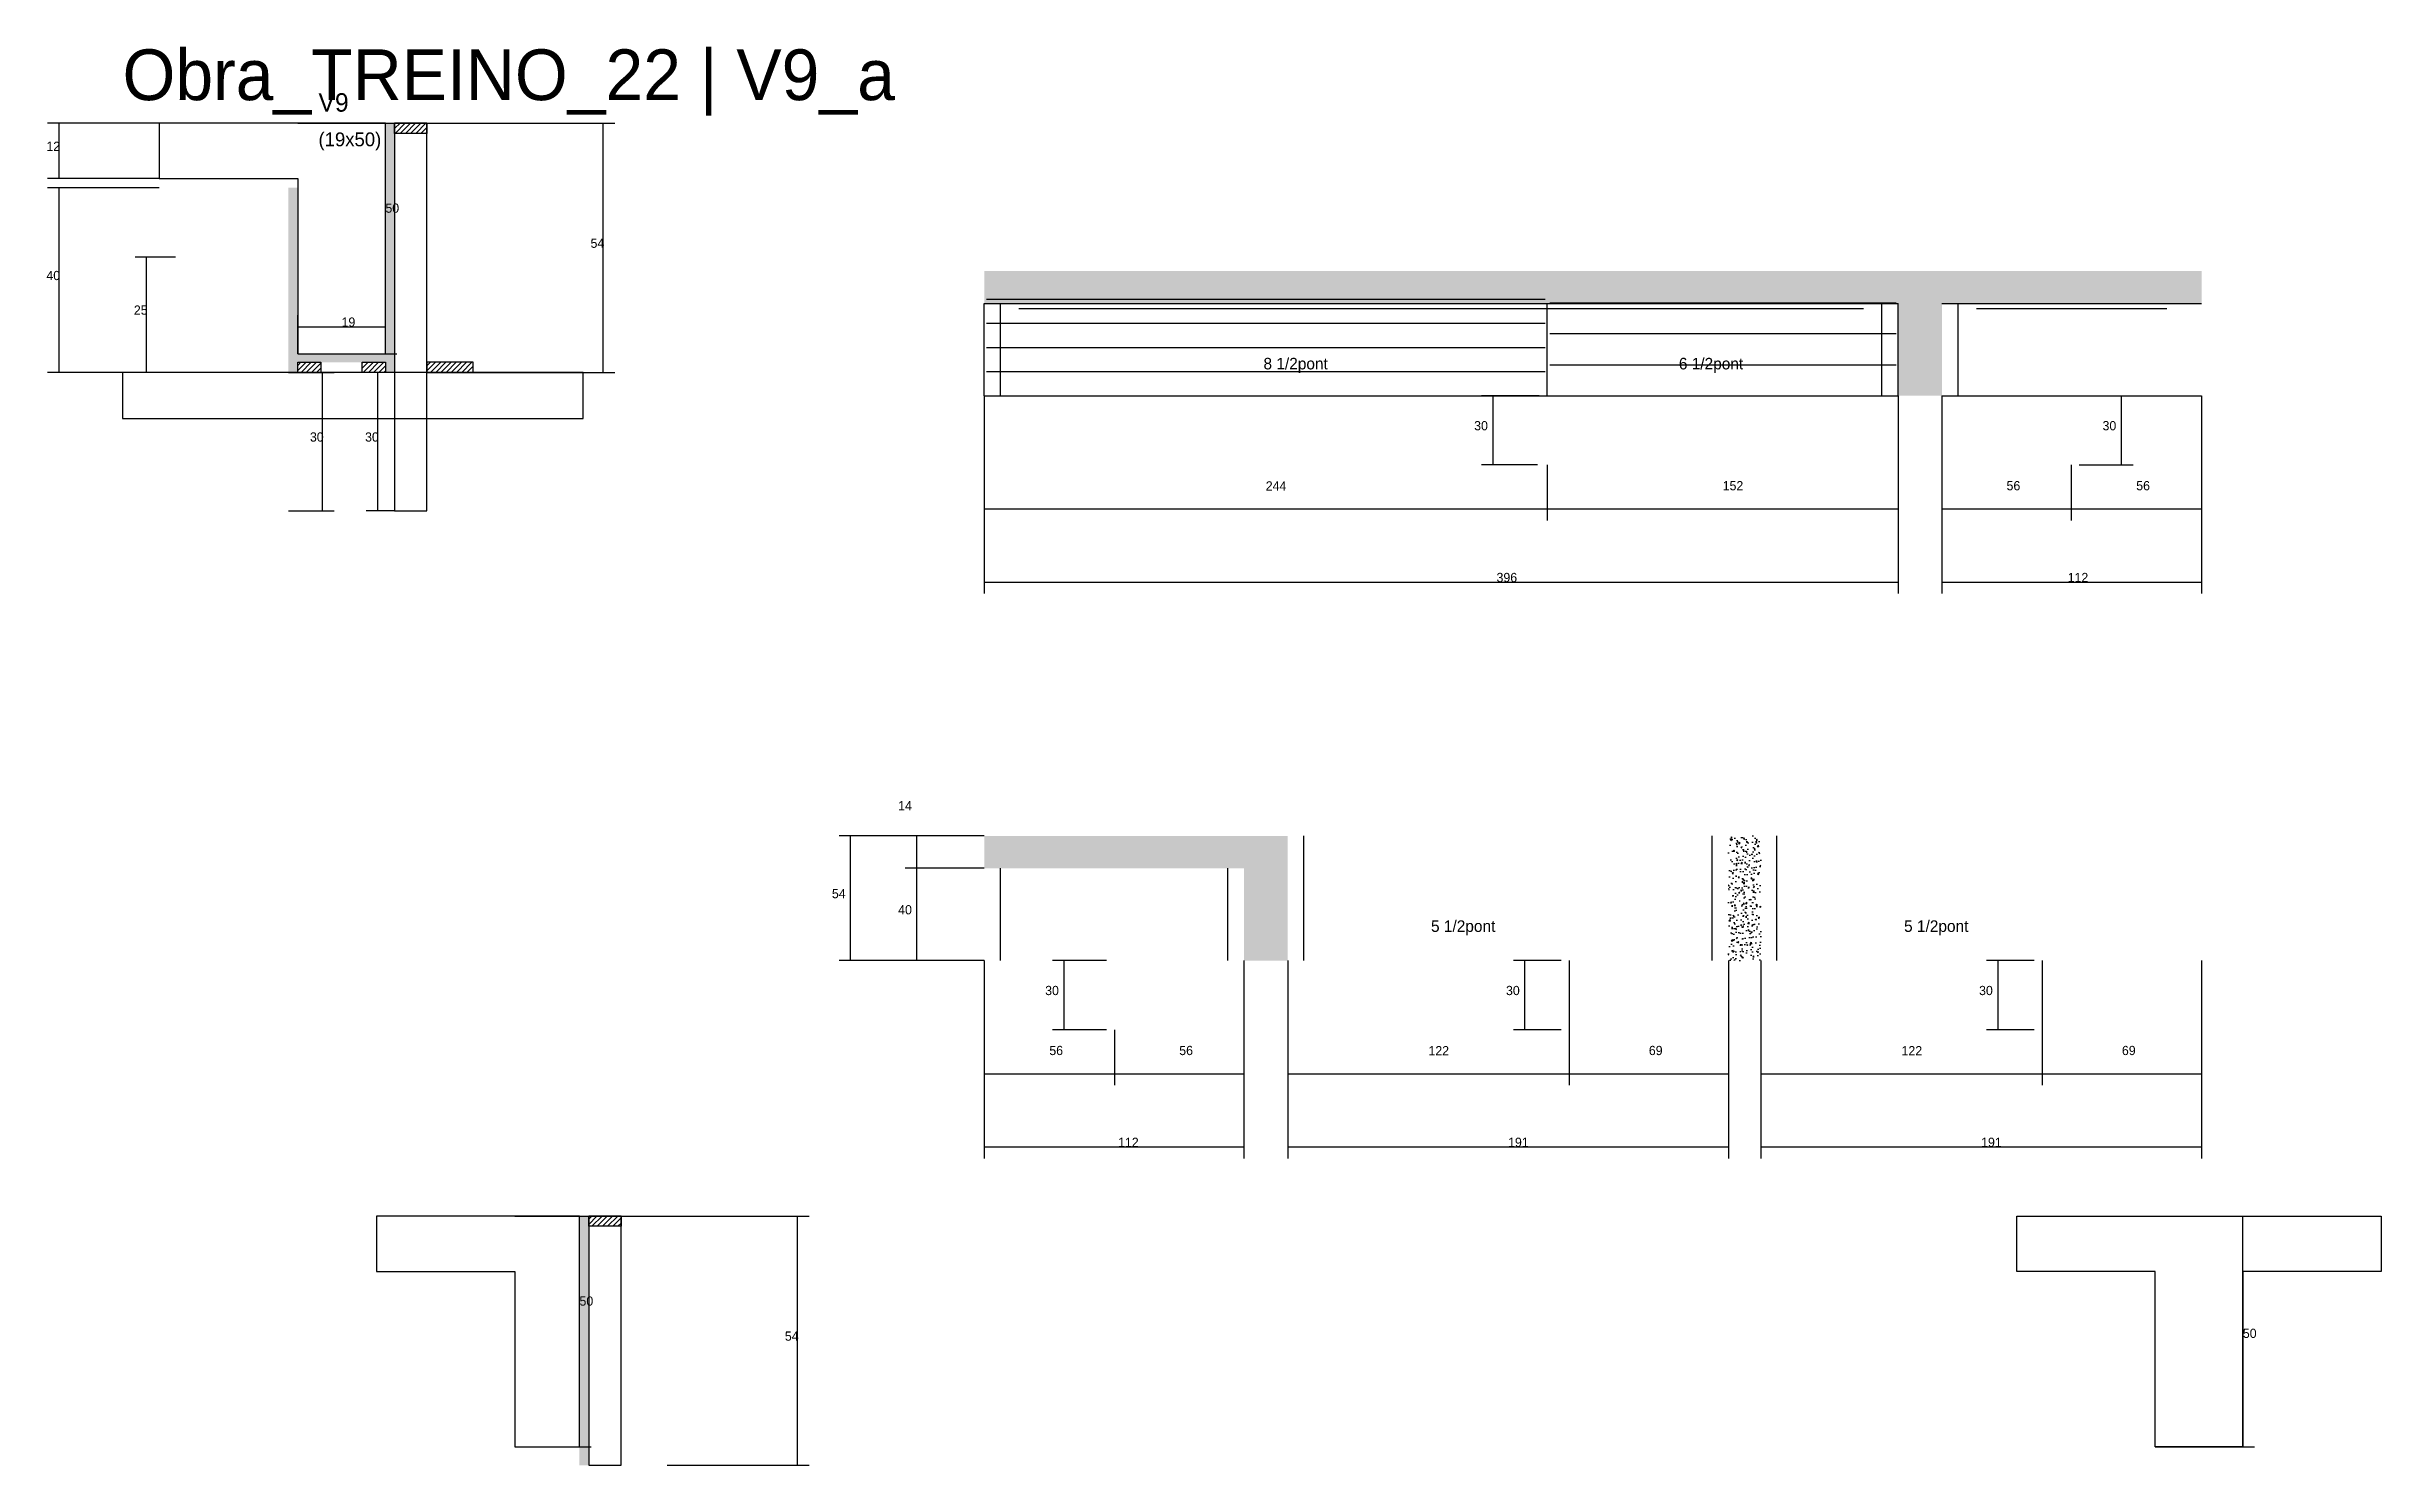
# Model space of a CAD drawing. Header units: metres. Extents: x -41 to 34800, y -36000 to 1848.
# Drawn here: x 47 to 1059, y -25852 to -25237 of the extents above; entities that cross this region are included whole.
import ezdxf

# ---------------------------------------------------------------- set-up
doc = ezdxf.new("R2010")
doc.units = ezdxf.units.M
for name, color, linetype in [('CONCRETO', 251, 'Continuous'), ('COTA', 4, 'Continuous'), ('Cota Seção (2x)', 4, 'Continuous'), ('Hachura', 253, 'Continuous'), ('LABEL_ID', 3, 'Continuous'), ('Madeira', 126, 'Continuous'), ('NOMENCLATURA', 7, 'Continuous'), ('Painéis', 200, 'Continuous'), ('SARR_2.2x7', 40, 'Continuous'), ('Texto Seção', 7, 'Continuous')]:
    doc.layers.add(name, color=color, linetype=linetype)

msp = doc.modelspace()

# ---------------------------------------------------------------- texts
at = {"layer": 'COTA'}
for s, p in [('12', (47, -25282)), ('54', (282.8, -25324)), ('40', (47, -25338)), ('25', (84.9, -25353)), ('30', (665.7, -25403.1)), ('30', (938, -25403.1)), ('30', (161.2, -25408)), ('30', (185.1, -25408)), ('244', (575.4, -25429.2)), ('152', (773.4, -25429.1)), ('56', (896.4, -25429.1)), ('56', (952.6, -25429.1)), ('396', (675.4, -25468.9)), ('112', (922.9, -25468.9)), ('14', (416.1, -25567.8)), ('54', (387.4, -25605.9)), ('40', (416.1, -25612.9)), ('30', (479.8, -25647.9)), ('30', (679.5, -25647.9)), ('30', (884.5, -25647.9)), ('56', (481.6, -25673.9)), ('56', (537.9, -25673.9)), ('122', (645.9, -25674)), ('69', (741.4, -25673.9)), ('122', (850.9, -25674)), ('69', (946.4, -25673.9)), ('112', (511.4, -25713.7)), ('191', (680.4, -25713.7)), ('191', (885.4, -25713.7)), ('54', (367, -25797.7))]:
    msp.add_text(s, height=4, dxfattribs=at).set_placement(p)
at = {"layer": 'Cota Seção (2x)'}
for s, p in [('50', (193.9, -25308.8)), ('19', (174.9, -25358.2)), ('50', (278, -25782.5)), ('50', (998.8, -25796.5))]:
    msp.add_text(s, height=4, dxfattribs=at).set_placement(p)
at = {"layer": 'LABEL_ID'}
msp.add_text('Obra_TREINO_22 | V9_a', height=22, dxfattribs=at).set_placement((80, -25260))
at = {"layer": 'NOMENCLATURA'}
for s, p in [('8 1/2pont', (574.4, -25376.7)), ('6 1/2pont', (754.4, -25376.7)), ('5 1/2pont', (647, -25620.5)), ('5 1/2pont', (852, -25620.5))]:
    msp.add_text(s, height=5, dxfattribs=at).set_placement(p)
at = {"layer": 'Texto Seção'}
for s, height, p in [('V9', 8, (164.9, -25265)), ('(19x50)', 6, (164.9, -25280))]:
    msp.add_text(s, height=height, dxfattribs=at).set_placement(p)

# ---------------------------------------------------------------- hatches: boundary and pattern name
at = {"layer": 'COTA'}
h = msp.add_hatch(dxfattribs=at)
h.set_pattern_fill('AR-CONC', scale=0.03)
h.paths.add_polyline_path([(980.9, -25334.1), (453.4, -25334.1), (453.4, -25348.1), (849.4, -25348.1), (849.4, -25388.1), (868.4, -25388.1), (868.4, -25348.1), (980.9, -25348.1)])
h = msp.add_hatch(dxfattribs=at)
h.set_pattern_fill('AR-CONC', scale=0.03)
h.paths.add_polyline_path([(565.9, -25592.9), (453.4, -25592.9), (453.4, -25592.9), (453.4, -25578.9), (453.4, -25578.9), (584.9, -25578.9), (584.9, -25578.9), (584.9, -25632.9), (584.9, -25632.9), (565.9, -25632.9), (565.9, -25632.9), (565.9, -25592.9)])
h = msp.add_hatch(dxfattribs=at)
h.set_pattern_fill('AR-CONC', scale=0.03)
h.paths.add_polyline_path([(775.9, -25578.9), (789.9, -25578.9), (789.9, -25632.9), (775.9, -25632.9)])
at = {"layer": 'Hachura'}
h = msp.add_hatch(color=8, dxfattribs=at)
h.dxf.hatch_style = 1
h.paths.add_polyline_path([(197.9, -25270), (193.9, -25270), (193.9, -25270), (193.9, -25378), (193.9, -25378), (197.9, -25378), (197.9, -25378), (197.9, -25270)])
h = msp.add_hatch(dxfattribs=at)
h.set_pattern_fill('ANSI31', scale=0.5)
h.paths.add_polyline_path([(211.9, -25270), (211.9, -25274.4), (211.9, -25274.4), (197.9, -25274.4), (197.9, -25274.4), (197.9, -25270), (197.9, -25270), (211.9, -25270)])
h = msp.add_hatch(color=8, dxfattribs=at)
h.dxf.hatch_style = 1
h.paths.add_polyline_path([(151.9, -25298), (155.9, -25298), (155.9, -25298), (155.9, -25378), (155.9, -25378), (151.9, -25378), (151.9, -25378), (151.9, -25298)])
h = msp.add_hatch(color=8, dxfattribs=at)
h.dxf.hatch_style = 1
h.paths.add_polyline_path([(155.9, -25373.6), (155.9, -25370), (155.9, -25370), (193.9, -25370), (193.9, -25370), (193.9, -25373.6), (193.9, -25373.6), (155.9, -25373.6)])
h = msp.add_hatch(dxfattribs=at)
h.set_pattern_fill('ANSI31', scale=0.5)
h.paths.add_polyline_path([(155.9, -25378), (155.9, -25373.6), (155.9, -25373.6), (165.9, -25373.6), (165.9, -25373.6), (165.9, -25378), (165.9, -25378), (155.9, -25378)])
h = msp.add_hatch(dxfattribs=at)
h.set_pattern_fill('ANSI31', scale=0.5)
h.paths.add_polyline_path([(183.9, -25378), (183.9, -25373.6), (183.9, -25373.6), (193.9, -25373.6), (193.9, -25373.6), (193.9, -25378), (193.9, -25378), (183.9, -25378)])
h = msp.add_hatch(dxfattribs=at)
h.set_pattern_fill('ANSI31', scale=0.5)
h.paths.add_polyline_path([(231.9, -25378), (231.9, -25373.6), (231.9, -25373.6), (211.9, -25373.6), (211.9, -25373.6), (211.9, -25378), (211.9, -25378), (231.9, -25378)])
h = msp.add_hatch(color=8, dxfattribs=at)
h.dxf.hatch_style = 1
h.paths.add_polyline_path([(282, -25743.7), (278, -25743.7), (278, -25743.7), (278, -25851.7), (278, -25851.7), (282, -25851.7), (282, -25851.7), (282, -25743.7)])
h = msp.add_hatch(dxfattribs=at)
h.set_pattern_fill('ANSI31', scale=0.5)
h.paths.add_polyline_path([(296, -25743.7), (296, -25748.1), (296, -25748.1), (282, -25748.1), (282, -25748.1), (282, -25743.7), (282, -25743.7), (296, -25743.7)])

# ---------------------------------------------------------------- linework, layer by layer
at = {"layer": 'CONCRETO'}
for points in [[(193.9, -25290), (193.9, -25270), (95.9, -25270), (95.9, -25294), (155.9, -25294), (155.9, -25370), (193.9, -25370), (193.9, -25290)], [(278, -25763.7), (278, -25743.7), (190, -25743.7), (190, -25767.7), (250, -25767.7), (250, -25843.7), (278, -25843.7), (278, -25763.7)], [(998.8, -25767.7), (998.8, -25777.7), (998.8, -25843.7), (960.8, -25843.7), (960.8, -25767.7), (900.8, -25767.7), (900.8, -25743.7), (998.8, -25743.7), (1058.8, -25743.7), (1058.8, -25767.7)]]:
    msp.add_lwpolyline(points, close=True, dxfattribs=at)
at = {"layer": 'COTA'}
for p, q in [((95.9, -25270), (47.5, -25270)), ((52.5, -25294), (52.5, -25270)), ((211.9, -25270), (293.3, -25270)), ((288.3, -25378), (288.3, -25270)), ((95.9, -25294), (47.5, -25294)), ((95.9, -25298), (47.5, -25298)), ((52.5, -25378), (52.5, -25298)), ((102.9, -25328), (85.4, -25328)), ((90.4, -25378), (90.4, -25328)), ((117.9, -25378), (47.5, -25378)), ((102.9, -25378), (85.4, -25378)), ((151.9, -25378), (171.7, -25378)), ((166.7, -25438), (166.7, -25378)), ((197.9, -25378), (185.6, -25378)), ((190.6, -25438), (190.6, -25378)), ((231.9, -25378), (293.3, -25378)), ((453.4, -25388.1), (453.4, -25442.2)), ((453.4, -25388.1), (453.4, -25473.9)), ((693.9, -25388.1), (668.9, -25388.1)), ((673.9, -25418.1), (673.9, -25388.1)), ((849.4, -25388.1), (849.4, -25473.9)), ((849.4, -25388.1), (849.4, -25442.2)), ((868.4, -25388.1), (868.4, -25442.2)), ((868.4, -25388.1), (868.4, -25473.9)), ((927.9, -25388.1), (951.2, -25388.1)), ((946.2, -25418.1), (946.2, -25388.1)), ((980.9, -25388.1), (980.9, -25442.2)), ((980.9, -25388.1), (980.9, -25473.9)), ((693.2, -25418.1), (668.9, -25418.1)), ((697.4, -25418.1), (697.4, -25442.2)), ((697.4, -25418.1), (697.4, -25442.2)), ((924.4, -25418.1), (924.4, -25442.2)), ((924.4, -25418.1), (924.4, -25442.2)), ((927.9, -25418.1), (951.2, -25418.1)), ((151.9, -25438), (171.7, -25438)), ((197.9, -25438), (185.6, -25438)), ((453.4, -25437.2), (697.4, -25437.2)), ((697.4, -25437.2), (849.4, -25437.2)), ((868.4, -25437.2), (924.4, -25437.2)), ((924.4, -25437.2), (980.9, -25437.2)), ((453.4, -25468.9), (849.4, -25468.9)), ((868.4, -25468.9), (980.9, -25468.9)), ((453.4, -25578.9), (390.5, -25578.9)), ((395.5, -25632.9), (395.5, -25578.9)), ((453.4, -25578.9), (419.2, -25578.9)), ((424.2, -25592.9), (424.2, -25578.9)), ((453.4, -25592.9), (419.2, -25592.9)), ((453.4, -25592.9), (419.2, -25592.9)), ((424.2, -25632.9), (424.2, -25592.9)), ((453.4, -25632.9), (390.5, -25632.9)), ((453.4, -25632.9), (419.2, -25632.9)), ((453.4, -25632.9), (453.4, -25687)), ((453.4, -25632.9), (453.4, -25718.7)), ((506.4, -25632.9), (483, -25632.9)), ((488, -25662.9), (488, -25632.9)), ((565.9, -25632.9), (565.9, -25687)), ((565.9, -25632.9), (565.9, -25718.7)), ((584.9, -25632.9), (584.9, -25687)), ((584.9, -25632.9), (584.9, -25718.7)), ((703.4, -25632.9), (682.7, -25632.9)), ((687.7, -25662.9), (687.7, -25632.9)), ((706.9, -25632.9), (706.9, -25687)), ((706.9, -25632.9), (706.9, -25687)), ((775.9, -25632.9), (775.9, -25687)), ((775.9, -25632.9), (775.9, -25718.7)), ((789.9, -25632.9), (789.9, -25687)), ((789.9, -25632.9), (789.9, -25718.7)), ((908.4, -25632.9), (887.7, -25632.9)), ((892.7, -25662.9), (892.7, -25632.9)), ((911.9, -25632.9), (911.9, -25687)), ((911.9, -25632.9), (911.9, -25687)), ((980.9, -25632.9), (980.9, -25687)), ((980.9, -25632.9), (980.9, -25718.7)), ((506.4, -25662.9), (483, -25662.9)), ((509.9, -25662.9), (509.9, -25687)), ((509.9, -25662.9), (509.9, -25687)), ((703.4, -25662.9), (682.7, -25662.9)), ((908.4, -25662.9), (887.7, -25662.9)), ((453.4, -25682), (509.9, -25682)), ((509.9, -25682), (565.9, -25682)), ((584.9, -25682), (706.9, -25682)), ((706.9, -25682), (775.9, -25682)), ((789.9, -25682), (911.9, -25682)), ((911.9, -25682), (980.9, -25682)), ((453.4, -25713.7), (565.9, -25713.7)), ((584.9, -25713.7), (775.9, -25713.7)), ((789.9, -25713.7), (980.9, -25713.7)), ((296, -25743.7), (377.5, -25743.7)), ((372.5, -25851.7), (372.5, -25743.7)), ((316, -25851.7), (377.5, -25851.7))]:
    msp.add_line(p, q, dxfattribs=at)
at = {"layer": 'Cota Seção (2x)'}
for p, q in [((155.9, -25270), (198.9, -25270)), ((193.9, -25370), (193.9, -25270)), ((155.9, -25370), (155.9, -25353.2)), ((155.9, -25358.2), (193.9, -25358.2)), ((193.9, -25370), (193.9, -25353.2)), ((155.9, -25370), (198.9, -25370)), ((250, -25743.7), (283, -25743.7)), ((278, -25843.7), (278, -25743.7)), ((960.8, -25743.7), (1003.8, -25743.7)), ((998.8, -25843.7), (998.8, -25743.7)), ((250, -25843.7), (283, -25843.7)), ((960.8, -25843.7), (1003.8, -25843.7))]:
    msp.add_line(p, q, dxfattribs=at)
at = {"layer": 'Madeira'}
for points in [[(211.9, -25270), (211.9, -25274.4), (197.9, -25274.4), (197.9, -25270)], [(211.9, -25270), (197.9, -25270), (197.9, -25438), (211.9, -25438)], [(80, -25398), (279.6, -25398), (279.6, -25378), (80, -25378)], [(155.9, -25378), (155.9, -25373.6), (165.9, -25373.6), (165.9, -25378)], [(183.9, -25378), (183.9, -25373.6), (193.9, -25373.6), (193.9, -25378)], [(231.9, -25378), (231.9, -25373.6), (211.9, -25373.6), (211.9, -25378)], [(296, -25743.7), (296, -25748.1), (282, -25748.1), (282, -25743.7)], [(296, -25743.7), (282, -25743.7), (282, -25851.7), (296, -25851.7)]]:
    msp.add_lwpolyline(points, close=True, dxfattribs=at)
at = {"layer": 'Painéis'}
for p, q in [((453.4, -25348.1), (849.4, -25348.1)), ((453.4, -25388.1), (453.4, -25348.1)), ((697.4, -25388.1), (697.4, -25348.1)), ((849.4, -25388.1), (849.4, -25348.1)), ((868.4, -25348.1), (980.9, -25348.1)), ((453.4, -25388.1), (849.4, -25388.1)), ((868.4, -25388.1), (980.9, -25388.1))]:
    msp.add_line(p, q, dxfattribs=at)
at = {"layer": 'SARR_2.2x7'}
for p, q in [((454.4, -25346.3), (696.5, -25346.3)), ((460.4, -25388.1), (460.4, -25348.1)), ((468.4, -25350.3), (697.4, -25350.3)), ((697.4, -25350.3), (834.4, -25350.3)), ((698.5, -25347.8), (848.5, -25347.8)), ((842.4, -25388.1), (842.4, -25348.1)), ((875.4, -25388.1), (875.4, -25348.1)), ((883.4, -25350.3), (924.4, -25350.3)), ((924.4, -25350.3), (965.9, -25350.3)), ((454.4, -25356.7), (696.5, -25356.7)), ((698.5, -25361.2), (848.5, -25361.2)), ((454.4, -25367.2), (696.5, -25367.2)), ((454.4, -25377.6), (696.5, -25377.6)), ((698.5, -25374.7), (848.5, -25374.7)), ((591.9, -25632.9), (591.9, -25578.9)), ((768.9, -25632.9), (768.9, -25578.9)), ((796.9, -25632.9), (796.9, -25578.9)), ((460.4, -25632.9), (460.4, -25592.9)), ((558.9, -25632.9), (558.9, -25592.9))]:
    msp.add_line(p, q, dxfattribs=at)

msp.set_redraw_order([(e.dxf.handle, doc.entitydb.next_handle()) for e in msp.query("TEXT MTEXT ATTDEF DIMENSION ARC_DIMENSION")])  # texts and dimensions are drawn at this point

doc.saveas('drawing.dxf')
